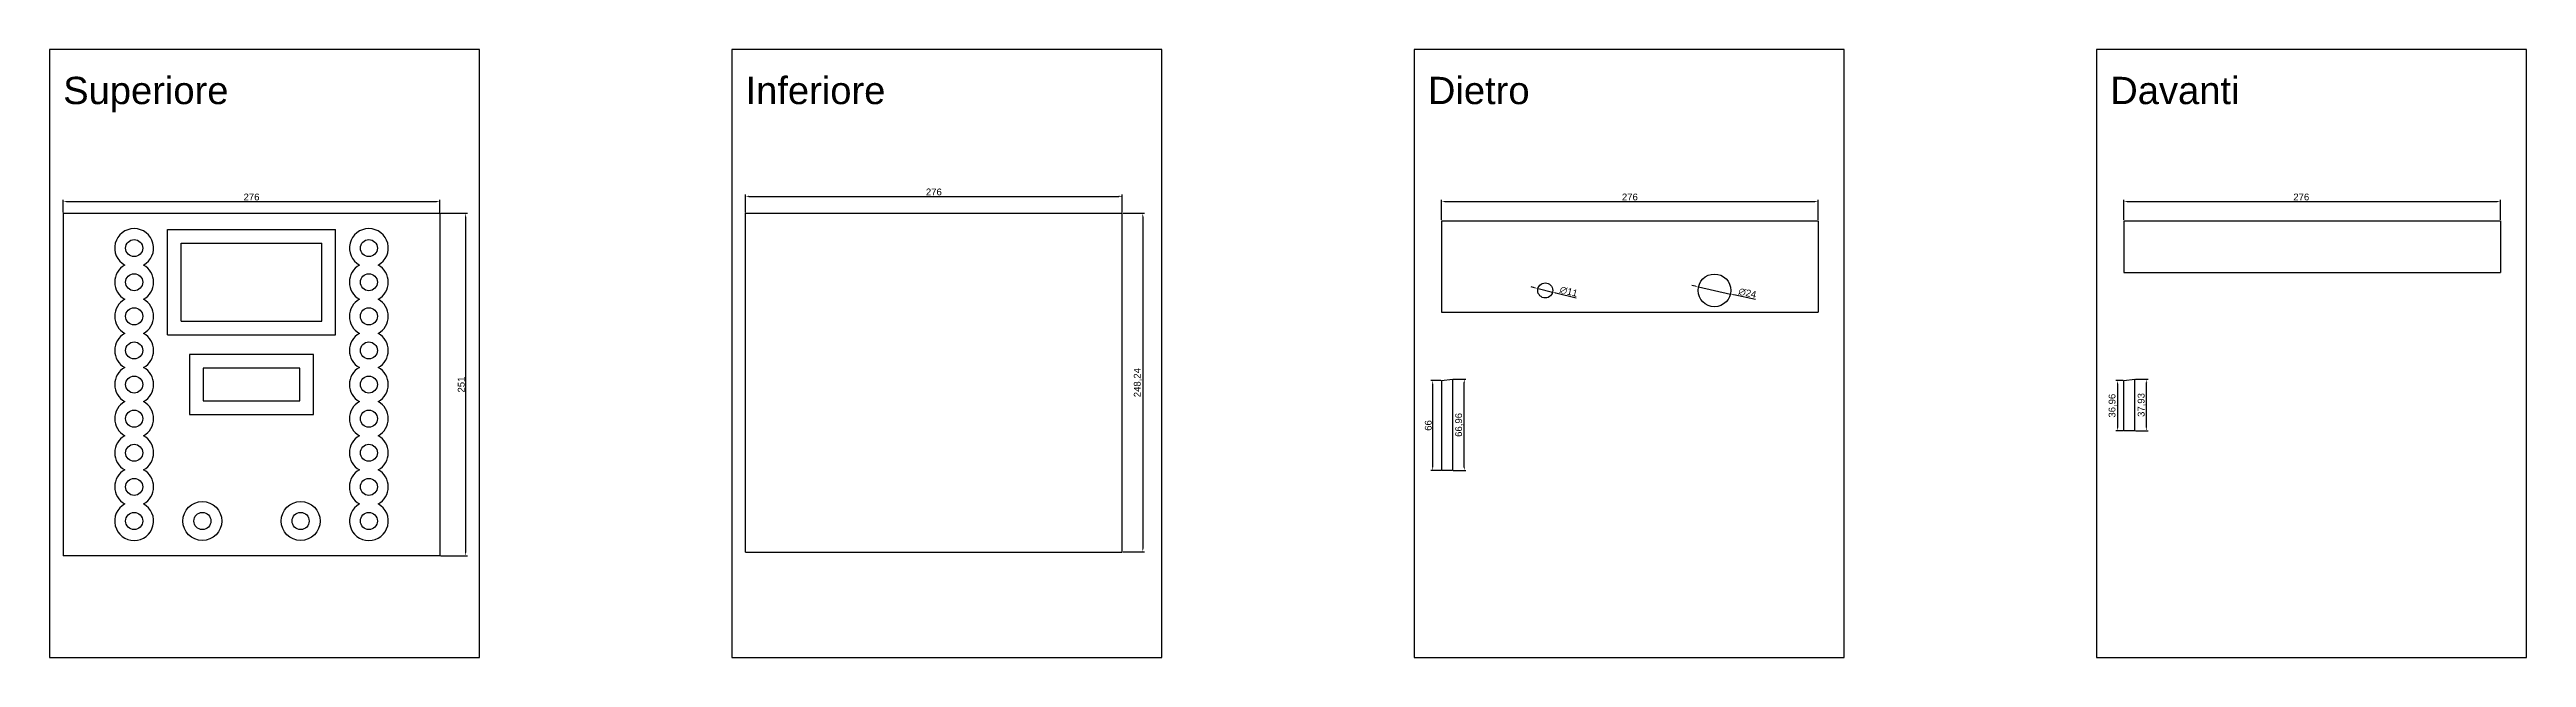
# Model space of a CAD drawing. Header units: millimetres. Extents: x 740 to 2555, y 1174 to 2620.
# Drawn here: x 740 to 2555, y 2174 to 2620 of the extents above; entities that cross this region are included whole.
import ezdxf

# ---------------------------------------------------------------- set-up
doc = ezdxf.new("R2010")
doc.units = ezdxf.units.MM
doc.layers.add('Quote', color=6, linetype='Continuous')
doc.styles.get("Standard").update_dxf_attribs({"font": 'arial.ttf'})
doc.dimstyles.new('ISO-50', dxfattribs={"dimtxt": 5, "dimasz": 2.5, "dimexe": 1.25, "dimexo": 0.625, "dimtad": 1, "dimtxsty": 'Standard', "dimcen": 2.5, "dimadec": 0, "dimazin": 0, "dimtfac": 1, "dimtmove": 0, "dimatfit": 3, "dimfxl": 1, "dimarcsym": 0})

msp = doc.modelspace()

# ---------------------------------------------------------------- texts
at = {"layer": 'Quote', "color": 6, "char_height": 20, "attachment_point": 1}
for s, insert in [('Superiore', (750, 2600)), ('Inferiore', (1250, 2600)), ('Dietro', (1750, 2600)), ('Davanti', (2250, 2600))]:
    msp.add_mtext_dynamic_manual_height_columns(s, width=276, gutter_width=12.5, heights=[0], dxfattribs=dict(at, insert=insert))

# ---------------------------------------------------------------- blocks, each defined once
blk = doc.blocks.new('*D16')
at = {"layer": 'Defpoints', "color": 0, "transparency": 16777216}
for p in [(2536, 2508.7), (2260, 2494.4), (2536, 2494.4)]:
    blk.add_point(p, dxfattribs=at)
at = {"layer": 'Quote', "color": 0, "lineweight": -2, "transparency": 16777216}
for p, q in [((2260, 2495.1), (2260, 2509.9)), ((2262.5, 2508.7), (2533.5, 2508.7)), ((2536, 2495.1), (2536, 2509.9))]:
    blk.add_line(p, q, dxfattribs=at)
at = {"layer": 'Quote', "color": 0, "transparency": 16777216}
for points in [[(2262.5, 2509.1), (2262.5, 2508.3), (2260, 2508.7)], [(2533.5, 2509.1), (2533.5, 2508.3), (2536, 2508.7)]]:
    blk.add_solid(points, dxfattribs=at)
at = {"layer": 'Quote', "color": 0, "transparency": 16777216, "insert": (2390, 2511.9), "char_height": 5, "attachment_point": 5}
blk.add_mtext('276', dxfattribs=at)
blk = doc.blocks.new('*D19')
at = {"layer": 'Defpoints', "color": 0, "transparency": 16777216}
for p in [(1026, 2508.7), (750, 2500), (1026, 2500)]:
    blk.add_point(p, dxfattribs=at)
at = {"layer": 'Quote', "color": 0, "lineweight": -2, "transparency": 16777216}
for p, q in [((750, 2500.6), (750, 2509.9)), ((752.5, 2508.7), (1023.5, 2508.7)), ((1026, 2500.6), (1026, 2509.9))]:
    blk.add_line(p, q, dxfattribs=at)
at = {"layer": 'Quote', "color": 0, "transparency": 16777216}
for points in [[(752.5, 2509.1), (752.5, 2508.3), (750, 2508.7)], [(1023.5, 2509.1), (1023.5, 2508.3), (1026, 2508.7)]]:
    blk.add_solid(points, dxfattribs=at)
at = {"layer": 'Quote', "color": 0, "transparency": 16777216, "insert": (888, 2511.9), "char_height": 5, "attachment_point": 5}
blk.add_mtext('276', dxfattribs=at)
blk = doc.blocks.new('*D20')
at = {"layer": 'Defpoints', "color": 0, "transparency": 16777216}
for p in [(1526, 2512.4), (1250, 2500), (1526, 2500)]:
    blk.add_point(p, dxfattribs=at)
at = {"layer": 'Quote', "color": 0, "lineweight": -2, "transparency": 16777216}
for p, q in [((1250, 2500.6), (1250, 2513.7)), ((1252.5, 2512.4), (1523.5, 2512.4)), ((1526, 2500.6), (1526, 2513.7))]:
    blk.add_line(p, q, dxfattribs=at)
at = {"layer": 'Quote', "color": 0, "transparency": 16777216}
for points in [[(1252.5, 2512.9), (1252.5, 2512), (1250, 2512.4)], [(1523.5, 2512.9), (1523.5, 2512), (1526, 2512.4)]]:
    blk.add_solid(points, dxfattribs=at)
at = {"layer": 'Quote', "color": 0, "transparency": 16777216, "insert": (1388, 2515.6), "char_height": 5, "attachment_point": 5, "rotation": 0.0003}
blk.add_mtext('276', dxfattribs=at)
blk = doc.blocks.new('*D21')
at = {"layer": 'Defpoints', "color": 0, "transparency": 16777216}
for p in [(1526, 2500), (1526, 2251.8), (1541.1, 2251.8)]:
    blk.add_point(p, dxfattribs=at)
at = {"layer": 'Quote', "color": 0, "lineweight": -2, "transparency": 16777216}
for p, q in [((1526.6, 2500), (1542.4, 2500)), ((1541.1, 2497.5), (1541.1, 2254.3)), ((1526.6, 2251.8), (1542.4, 2251.8))]:
    blk.add_line(p, q, dxfattribs=at)
at = {"layer": 'Quote', "color": 0, "transparency": 16777216}
for points in [[(1540.7, 2497.5), (1541.5, 2497.5), (1541.1, 2500)], [(1540.7, 2254.3), (1541.5, 2254.3), (1541.1, 2251.8)]]:
    blk.add_solid(points, dxfattribs=at)
at = {"layer": 'Quote', "color": 0, "transparency": 16777216, "insert": (1537.5, 2375.9), "char_height": 5, "attachment_point": 5, "rotation": 90}
blk.add_mtext('248,24', dxfattribs=at)
blk = doc.blocks.new('*D22')
at = {"layer": 'Defpoints', "color": 0, "transparency": 16777216}
for p in [(1760, 2377.5), (1753.5, 2311.5), (1760, 2311.5)]:
    blk.add_point(p, dxfattribs=at)
at = {"layer": 'Quote', "color": 0, "lineweight": -2, "transparency": 16777216}
for p, q in [((1759.4, 2377.5), (1752.2, 2377.5)), ((1753.5, 2375), (1753.5, 2314)), ((1759.4, 2311.5), (1752.2, 2311.5))]:
    blk.add_line(p, q, dxfattribs=at)
at = {"layer": 'Quote', "color": 0, "transparency": 16777216}
for points in [[(1753.1, 2375), (1753.9, 2375), (1753.5, 2377.5)], [(1753.1, 2314), (1753.9, 2314), (1753.5, 2311.5)]]:
    blk.add_solid(points, dxfattribs=at)
at = {"layer": 'Quote', "color": 0, "transparency": 16777216, "insert": (1750.3, 2344.5), "char_height": 5, "attachment_point": 5, "rotation": 90}
blk.add_mtext('66', dxfattribs=at)
blk = doc.blocks.new('*D23')
at = {"layer": 'Defpoints', "color": 0, "transparency": 16777216}
for p in [(2260, 2377.5), (2255.4, 2340.5), (2260, 2340.5)]:
    blk.add_point(p, dxfattribs=at)
at = {"layer": 'Quote', "color": 0, "lineweight": -2, "transparency": 16777216}
for p, q in [((2259.4, 2377.5), (2254.1, 2377.5)), ((2255.4, 2375), (2255.4, 2343)), ((2259.4, 2340.5), (2254.1, 2340.5))]:
    blk.add_line(p, q, dxfattribs=at)
at = {"layer": 'Quote', "color": 0, "transparency": 16777216}
for points in [[(2255, 2375), (2255.8, 2375), (2255.4, 2377.5)], [(2255, 2343), (2255.8, 2343), (2255.4, 2340.5)]]:
    blk.add_solid(points, dxfattribs=at)
at = {"layer": 'Quote', "color": 0, "transparency": 16777216, "insert": (2251.8, 2359), "char_height": 5, "attachment_point": 5, "rotation": 90}
blk.add_mtext('36,96', dxfattribs=at)
blk = doc.blocks.new('*D24')
at = {"layer": 'Defpoints', "color": 0, "transparency": 16777216}
for p in [(2268, 2378.4), (2276.7, 2378.4), (2268, 2340.5)]:
    blk.add_point(p, dxfattribs=at)
at = {"layer": 'Quote', "color": 0, "lineweight": -2, "transparency": 16777216}
for p, q in [((2268.6, 2378.4), (2277.9, 2378.4)), ((2276.7, 2343), (2276.7, 2375.9)), ((2268.6, 2340.5), (2277.9, 2340.5))]:
    blk.add_line(p, q, dxfattribs=at)
at = {"layer": 'Quote', "color": 0, "transparency": 16777216}
for points in [[(2276.3, 2375.9), (2277.1, 2375.9), (2276.7, 2378.4)], [(2276.3, 2343), (2277.1, 2343), (2276.7, 2340.5)]]:
    blk.add_solid(points, dxfattribs=at)
at = {"layer": 'Quote', "color": 0, "transparency": 16777216, "insert": (2273.1, 2359.5), "char_height": 5, "attachment_point": 5, "rotation": 90}
blk.add_mtext('37,93', dxfattribs=at)
blk = doc.blocks.new('*D25')
at = {"layer": 'Defpoints', "color": 0, "transparency": 16777216}
for p in [(1768, 2378.4), (1776.7, 2378.4), (1768, 2311.5)]:
    blk.add_point(p, dxfattribs=at)
at = {"layer": 'Quote', "color": 0, "lineweight": -2, "transparency": 16777216}
for p, q in [((1768.6, 2378.4), (1777.9, 2378.4)), ((1776.7, 2314), (1776.7, 2375.9)), ((1768.6, 2311.5), (1777.9, 2311.5))]:
    blk.add_line(p, q, dxfattribs=at)
at = {"layer": 'Quote', "color": 0, "transparency": 16777216}
for points in [[(1776.2, 2375.9), (1777.1, 2375.9), (1776.7, 2378.4)], [(1776.2, 2314), (1777.1, 2314), (1776.7, 2311.5)]]:
    blk.add_solid(points, dxfattribs=at)
at = {"layer": 'Quote', "color": 0, "transparency": 16777216, "insert": (1773, 2344.9), "char_height": 5, "attachment_point": 5, "rotation": 90}
blk.add_mtext('66,96', dxfattribs=at)
blk = doc.blocks.new('*D30')
at = {"layer": 'Defpoints', "color": 0, "transparency": 16777216}
for p in [(1026, 2500), (1026, 2249), (1044.9, 2249)]:
    blk.add_point(p, dxfattribs=at)
at = {"layer": 'Quote', "color": 0, "lineweight": -2, "transparency": 16777216}
for p, q in [((1026.6, 2500), (1046.2, 2500)), ((1044.9, 2497.5), (1044.9, 2251.5)), ((1026.6, 2249), (1046.2, 2249))]:
    blk.add_line(p, q, dxfattribs=at)
at = {"layer": 'Quote', "color": 0, "transparency": 16777216}
for points in [[(1044.5, 2497.5), (1045.3, 2497.5), (1044.9, 2500)], [(1044.5, 2251.5), (1045.3, 2251.5), (1044.9, 2249)]]:
    blk.add_solid(points, dxfattribs=at)
at = {"layer": 'Quote', "color": 0, "transparency": 16777216, "insert": (1041.7, 2374.5), "char_height": 5, "attachment_point": 5, "rotation": 90}
blk.add_mtext('251', dxfattribs=at)
blk = doc.blocks.new('*D31')
at = {"layer": 'Defpoints', "color": 0, "transparency": 16777216}
for p in [(1830.7, 2444.8), (1841.3, 2442.1)]:
    blk.add_point(p, dxfattribs=at)
at = {"layer": 'Quote', "color": 0, "lineweight": -2, "transparency": 16777216}
for p, q in [((1828.2, 2445.4), (1825.8, 2446)), ((1830.7, 2444.8), (1841.3, 2442.1)), ((1858.7, 2437.8), (1843.8, 2441.5))]:
    blk.add_line(p, q, dxfattribs=at)
at = {"layer": 'Quote', "color": 0, "transparency": 16777216}
for points in [[(1828.3, 2445.8), (1828.1, 2445), (1830.7, 2444.8)], [(1843.9, 2442), (1843.7, 2441.1), (1841.3, 2442.1)]]:
    blk.add_solid(points, dxfattribs=at)
at = {"layer": 'Quote', "color": 0, "transparency": 16777216, "insert": (1853.2, 2442.6), "char_height": 5, "attachment_point": 5, "rotation": 346.0367}
blk.add_mtext('∅11', dxfattribs=at)
blk = doc.blocks.new('*D32')
at = {"layer": 'Defpoints', "color": 0, "transparency": 16777216}
for p in [(1948.3, 2446.1), (1971.7, 2440.8)]:
    blk.add_point(p, dxfattribs=at)
at = {"layer": 'Quote', "color": 0, "lineweight": -2, "transparency": 16777216}
for p, q in [((1945.9, 2446.7), (1943.4, 2447.2)), ((1948.3, 2446.1), (1971.7, 2440.8)), ((1990.1, 2436.7), (1974.1, 2440.3))]:
    blk.add_line(p, q, dxfattribs=at)
at = {"layer": 'Quote', "color": 0, "transparency": 16777216}
for points in [[(1945.9, 2447.1), (1945.8, 2446.3), (1948.3, 2446.1)], [(1974.2, 2440.7), (1974.1, 2439.9), (1971.7, 2440.8)]]:
    blk.add_solid(points, dxfattribs=at)
at = {"layer": 'Quote', "color": 0, "transparency": 16777216, "insert": (1984.1, 2441.5), "char_height": 5, "attachment_point": 5, "rotation": 347.3039}
blk.add_mtext('∅24', dxfattribs=at)
blk = doc.blocks.new('*D35')
at = {"layer": 'Defpoints', "color": 0, "transparency": 16777216}
for p in [(2036, 2508.7), (1760, 2494.4), (2036, 2494.4)]:
    blk.add_point(p, dxfattribs=at)
at = {"layer": 'Quote', "color": 0, "lineweight": -2, "transparency": 16777216}
for p, q in [((1760, 2495.1), (1760, 2509.9)), ((1762.5, 2508.7), (2033.5, 2508.7)), ((2036, 2495.1), (2036, 2509.9))]:
    blk.add_line(p, q, dxfattribs=at)
at = {"layer": 'Quote', "color": 0, "transparency": 16777216}
for points in [[(1762.5, 2509.1), (1762.5, 2508.3), (1760, 2508.7)], [(2033.5, 2509.1), (2033.5, 2508.3), (2036, 2508.7)]]:
    blk.add_solid(points, dxfattribs=at)
at = {"layer": 'Quote', "color": 0, "transparency": 16777216, "insert": (1898, 2511.9), "char_height": 5, "attachment_point": 5}
blk.add_mtext('276', dxfattribs=at)

# ---------------------------------------------------------------- dimensions: what is measured, and where the dimension line sits
at = {"layer": 'Quote'}
for base, p1, p2, picture, middle in [((1026, 2508.69), (750, 2500), (1026, 2500), '*D19', (888, 2511.868)), ((2036, 2508.69), (1760, 2494.437), (2036, 2494.437), '*D35', (1898, 2511.868))]:
    dim = msp.add_linear_dim(base=base, p1=p1, p2=p2, dimstyle='ISO-50', dxfattribs=at)
    dim.commit()
    dim.dimension.update_dxf_attribs({"geometry": picture, "text_midpoint": middle})
dim = msp.add_aligned_dim(p1=(1250, 2500), p2=(1526, 2500.001), distance=12.439, dimstyle='ISO-50', dxfattribs=at)
dim.commit()
dim.dimension.update_dxf_attribs({"geometry": '*D20', "text_midpoint": (1388, 2515.618)})
dim = msp.add_linear_dim(base=(2536, 2508.69), p1=(2260, 2494.437), p2=(2536, 2494.437), dimstyle='ISO-50', dxfattribs=at)
dim.commit()
dim.dimension.update_dxf_attribs({"geometry": '*D16', "text_midpoint": (2390, 2508.69), "dimtype": 160})
for base, p1, p2, picture, middle in [((1044.903, 2249), (1026, 2500), (1026, 2249), '*D30', (1041.725, 2374.5)), ((1541.111, 2251.76), (1526, 2500.001), (1526, 2251.76), '*D21', (1537.481, 2375.881)), ((1753.472, 2311.479), (1760, 2377.477), (1760, 2311.479), '*D22', (1750.294, 2344.478)), ((2255.3848, 2340.5125), (2260, 2377.477), (2260, 2340.5125), '*D23', (2251.755, 2358.9947))]:
    dim = msp.add_linear_dim(base=base, p1=p1, p2=p2, angle=90, dimstyle='ISO-50', dxfattribs=at)
    dim.commit()
    dim.dimension.update_dxf_attribs({"geometry": picture, "text_midpoint": middle})
for p1, p2, picture, middle in [((1830.663, 2444.804), (1841.337, 2442.15), '*D31', (1853.243, 2442.608)), ((1948.293, 2446.114), (1971.707, 2440.84), '*D32', (1984.06, 2441.457))]:
    dim = msp.add_diameter_dim_2p(p1=p1, p2=p2, dimstyle='ISO-50', dxfattribs=at)
    dim.commit()
    dim.dimension.update_dxf_attribs({"geometry": picture, "text_midpoint": middle})
for base, p1, p2, picture, middle in [((1776.663, 2378.428), (1768.013, 2311.467), (1767.974, 2378.428), '*D25', (1776.663, 2344.947)), ((2276.694, 2378.431), (2268, 2340.5), (2268, 2378.431), '*D24', (2276.694, 2359.466))]:
    dim = msp.add_linear_dim(base=base, p1=p1, p2=p2, angle=90, dimstyle='ISO-50', dxfattribs=at)
    dim.commit()
    dim.dimension.update_dxf_attribs({"geometry": picture, "text_midpoint": middle, "dimtype": 160})

# ---------------------------------------------------------------- linework, layer by layer
for p, q in [((750, 2500), (1026, 2500)), ((750, 2500), (750, 2249)), ((826.5, 2488), (949.5, 2488)), ((826.5, 2411), (826.5, 2488)), ((949.5, 2411), (949.5, 2488)), ((1026, 2500), (1026, 2249)), ((1250, 2500), (1526, 2500)), ((1250, 2251.76), (1250, 2500)), ((1526, 2251.76), (1526, 2500.001)), ((1760, 2494.437), (1760, 2427.477)), ((1760, 2494.437), (2036, 2494.437)), ((2036, 2494.437), (2036, 2427.477)), ((2260, 2494.437), (2260, 2456.507)), ((2260, 2494.437), (2536, 2494.437)), ((2536, 2494.437), (2536, 2456.507)), ((836.5, 2478), (939.5, 2478)), ((836.5, 2421), (836.5, 2478)), ((939.5, 2421), (939.5, 2478)), ((2260, 2456.507), (2536, 2456.507)), ((836.5, 2421), (939.5, 2421)), ((1760, 2427.477), (2036, 2427.477)), ((826.5, 2411), (949.5, 2411)), ((1760, 2377.477), (1768, 2378.431)), ((1768, 2378.431), (1768, 2311.467)), ((2260, 2377.477), (2268, 2378.431)), ((2268, 2340.5), (2268, 2378.431)), ((1760, 2377.477), (1760, 2311.479)), ((2260, 2340.512), (2260, 2377.477)), ((2268, 2340.5), (2260, 2340.512)), ((1768.013, 2311.467), (1760, 2311.479)), ((1250, 2251.76), (1526, 2251.76)), ((1026, 2249), (750, 2249))]:
    msp.add_line(p, q)
at = {"color": 2}
for points in [[(740, 2174.5), (1055, 2174.5), (1055, 2620), (740, 2620)], [(1240, 2174.5), (1555, 2174.5), (1555, 2620), (1240, 2620)], [(1740, 2174.5), (2055, 2174.5), (2055, 2620), (1740, 2620)], [(2240, 2174.5), (2555, 2174.5), (2555, 2620), (2240, 2620)]]:
    msp.add_lwpolyline(points, close=True, dxfattribs=at)
for points in [[(842.5, 2352.5), (933.5, 2352.5), (933.5, 2396.5), (842.5, 2396.5)], [(852.5, 2362.5), (923.5, 2362.5), (923.5, 2386.5), (852.5, 2386.5)]]:
    msp.add_lwpolyline(points, close=True)
for centre, radius in [((802, 2474.5), 6.25), ((974, 2474.5), 6.25), ((802, 2449.5), 6.25), ((974, 2449.5), 6.25), ((1960, 2443.477), 12), ((1836, 2443.477), 5.5), ((802, 2424.5), 6.25), ((974, 2424.5), 6.25), ((802, 2399.5), 6.25), ((974, 2399.5), 6.25), ((802, 2374.5), 6.25), ((974, 2374.5), 6.25), ((802, 2349.5), 6.25), ((974, 2349.5), 6.25), ((802, 2324.5), 6.25), ((974, 2324.5), 6.25), ((802, 2299.5), 6.25), ((974, 2299.5), 6.25), ((852, 2274.5), 14.25), ((924, 2274.5), 14.25), ((802, 2274.5), 6.25), ((852, 2274.5), 6.25), ((924, 2274.5), 6.25), ((974, 2274.5), 6.25)]:
    msp.add_circle(centre, radius)
for centre, start, end in [((802, 2474.5), 298.694414, 241.305586), ((974, 2474.5), 298.694414, 241.305586), ((802, 2449.5), 118.694414, 241.305586), ((802, 2449.5), 298.694414, 61.305586), ((974, 2449.5), 118.694414, 241.305586), ((974, 2449.5), 298.694414, 61.305586), ((802, 2424.5), 118.694414, 241.305586), ((802, 2424.5), 298.694414, 61.305586), ((974, 2424.5), 118.694414, 241.305586), ((974, 2424.5), 298.694414, 61.305586), ((802, 2399.5), 118.694414, 241.305586), ((802, 2399.5), 298.694414, 61.305586), ((974, 2399.5), 118.694414, 241.305586), ((974, 2399.5), 298.694414, 61.305586), ((802, 2374.5), 118.694414, 241.305586), ((802, 2374.5), 298.694414, 61.305586), ((974, 2374.5), 118.694414, 241.305586), ((974, 2374.5), 298.694414, 61.305586), ((802, 2349.5), 118.694414, 241.305586), ((802, 2349.5), 298.694414, 61.305586), ((974, 2349.5), 118.694414, 241.305586), ((974, 2349.5), 298.694414, 61.305586), ((802, 2324.5), 118.694414, 241.305586), ((802, 2324.5), 298.694414, 61.305586), ((974, 2324.5), 118.694414, 241.305586), ((974, 2324.5), 298.694414, 61.305586), ((802, 2299.5), 118.694414, 241.305586), ((802, 2299.5), 298.694414, 61.305586), ((974, 2299.5), 118.694414, 241.305586), ((974, 2299.5), 298.694414, 61.305586), ((802, 2274.5), 118.694414, 61.305586), ((974, 2274.5), 118.694414, 61.305586)]:
    msp.add_arc(centre, 14.25, start, end)

msp.set_redraw_order([(e.dxf.handle, doc.entitydb.next_handle()) for e in msp.query("TEXT MTEXT ATTDEF DIMENSION ARC_DIMENSION")])  # texts and dimensions are drawn at this point

doc.saveas('drawing.dxf')
